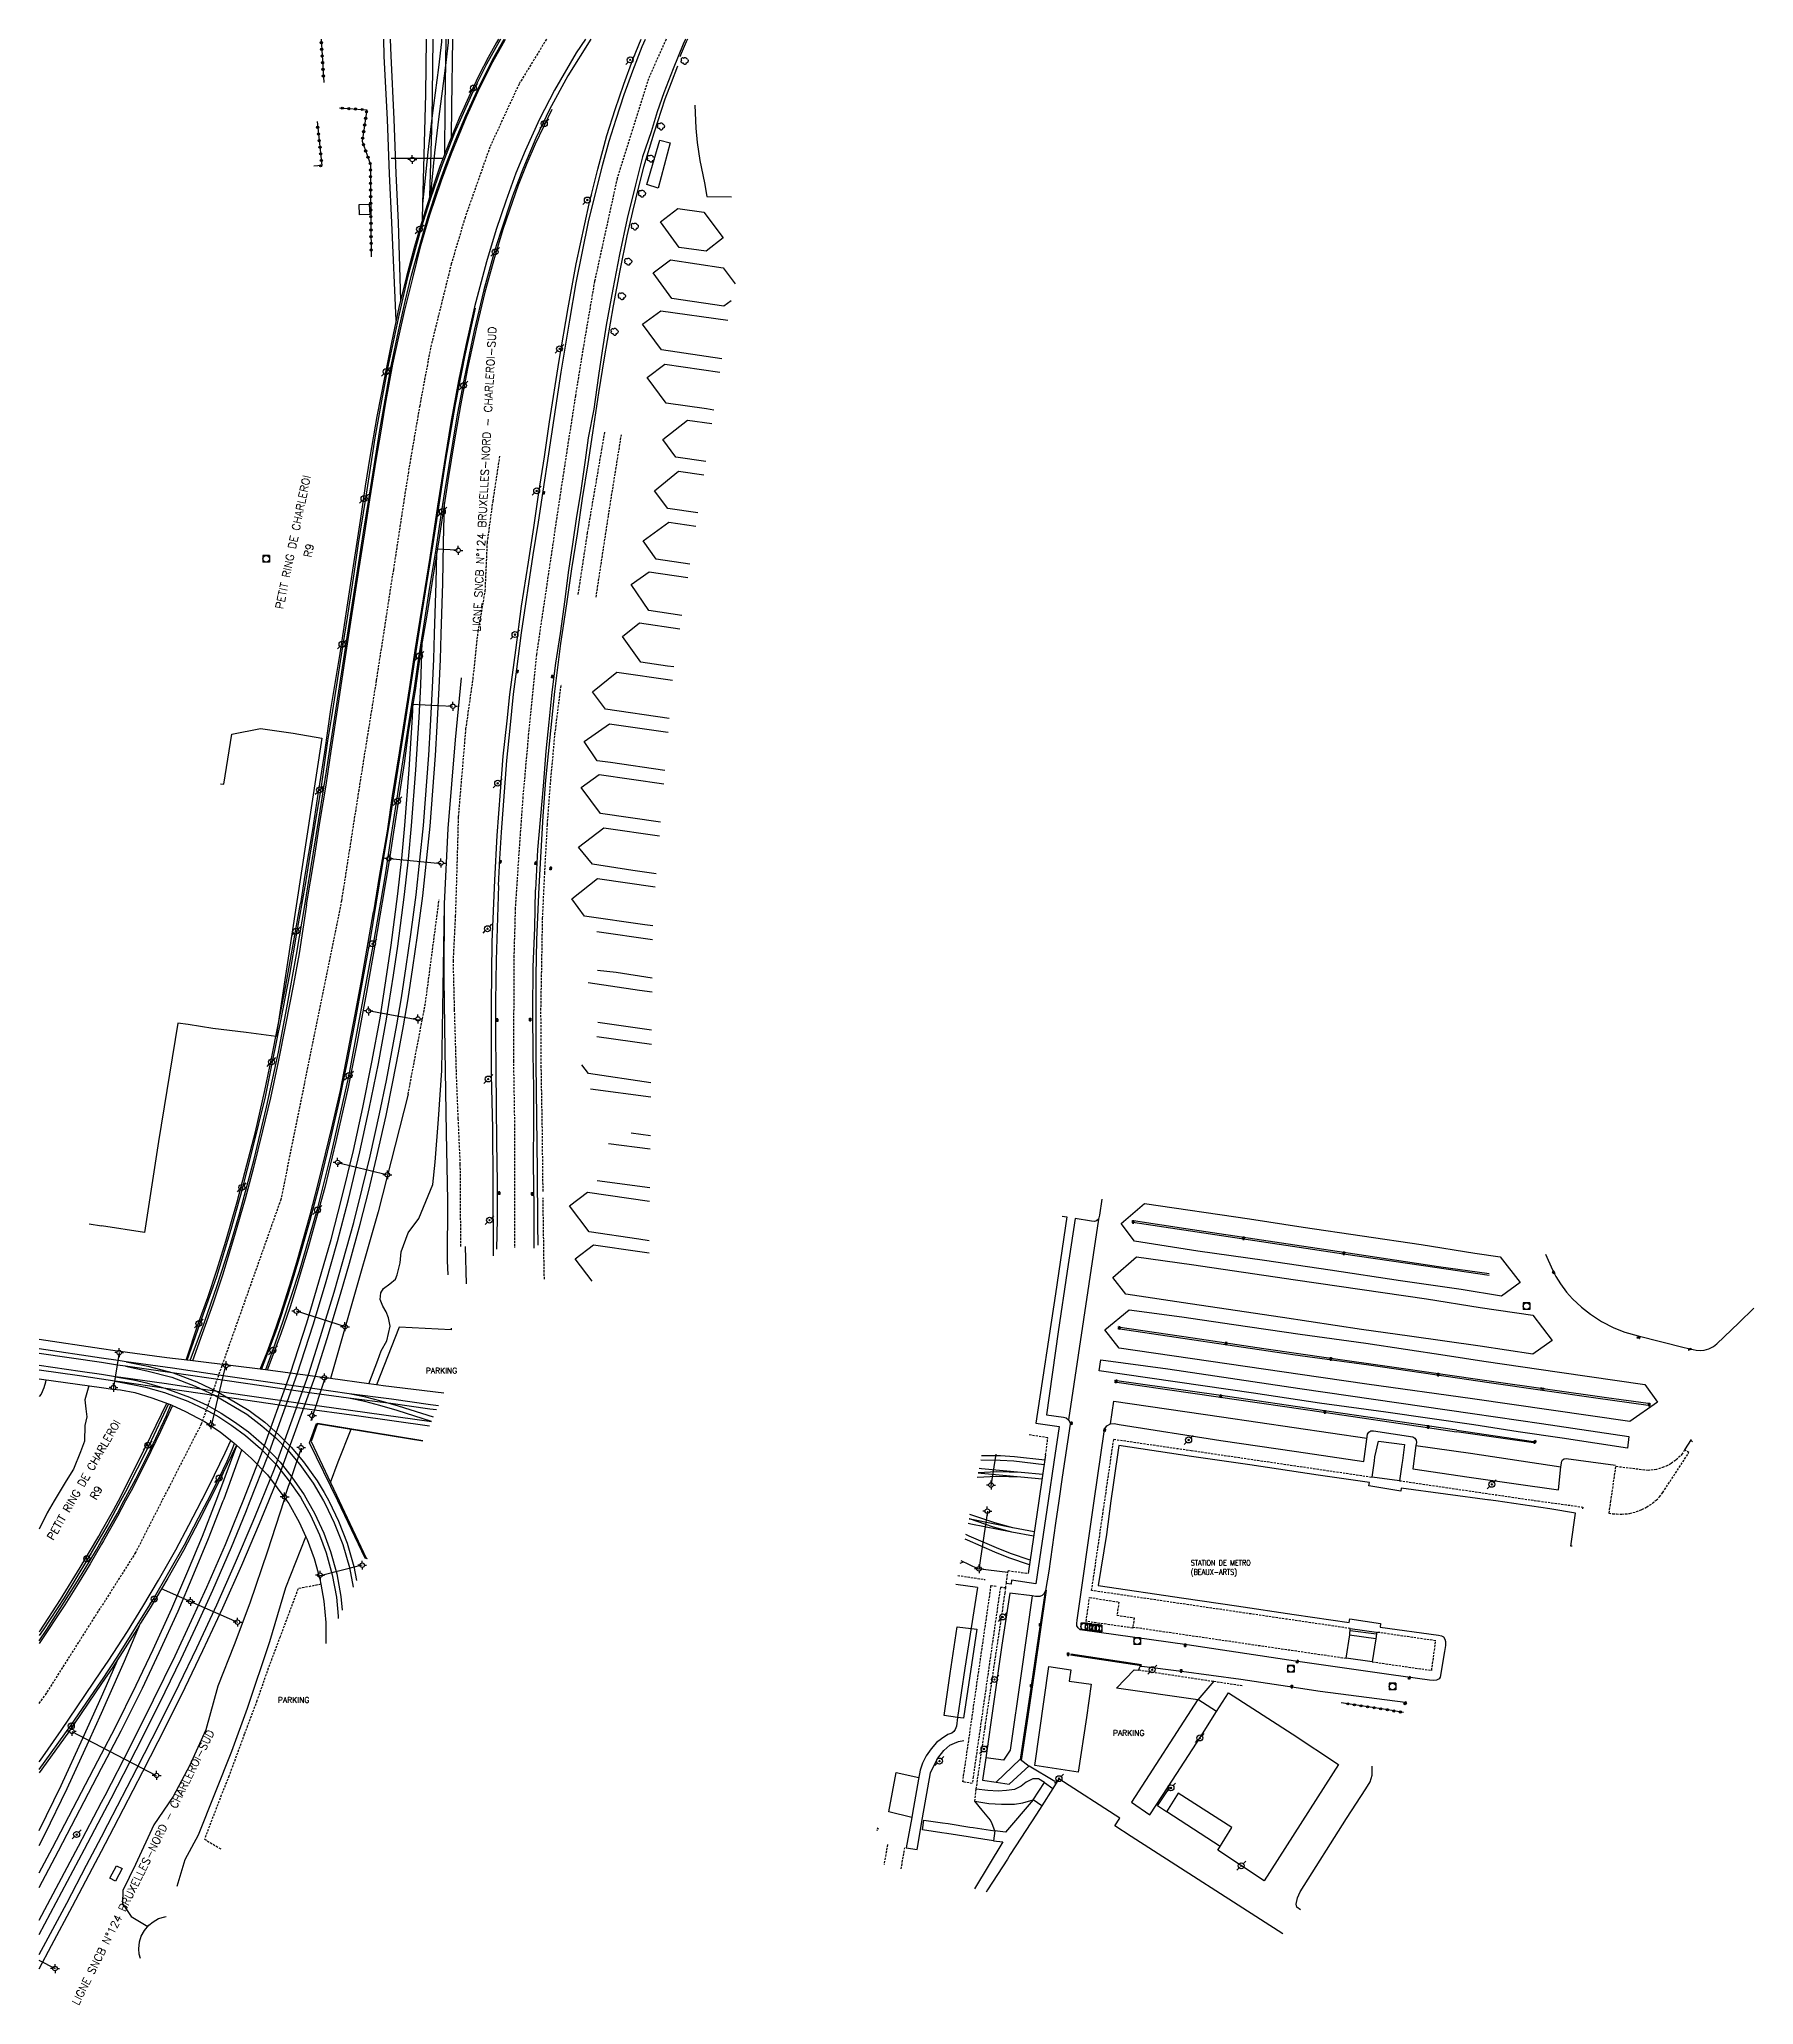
# Model space of a CAD drawing. Header units: millimetres. Extents: x 155000 to 156001, y 122119 to 123000.
# Drawn here: x 155000 to 155385.8, y 122557.6 to 123000 of the extents above; entities that cross this region are included whole.
import ezdxf
from ezdxf.enums import TextEntityAlignment as Align

# ---------------------------------------------------------------- set-up
doc = ezdxf.new("R2010")
doc.units = ezdxf.units.MM
doc.linetypes.add('DASHED', pattern=[0.75, 0.5, -0.25])
doc.layers.get('0').update_dxf_attribs({"linetype": 'CONTINUOUS'})
for name, color, linetype in [('W0001', 6, 'DASHED'), ('W0004', 5, 'CONTINUOUS'), ('W0006', 2, 'CONTINUOUS'), ('W0008', 7, 'CONTINUOUS'), ('W0010', 4, 'CONTINUOUS'), ('W0014', 7, 'CONTINUOUS'), ('W0017', 7, 'CONTINUOUS'), ('W0070', 7, 'DASHED'), ('W0101', 7, 'CONTINUOUS'), ('W0104', 1, 'CONTINUOUS'), ('W0105', 7, 'CONTINUOUS'), ('W0112', 1, 'DASHED'), ('W0120', 7, 'CONTINUOUS'), ('W0211', 2, 'CONTINUOUS'), ('W0214', 2, 'CONTINUOUS'), ('W0300', 7, 'CONTINUOUS'), ('W0323', 7, 'CONTINUOUS'), ('W0333', 7, 'CONTINUOUS'), ('W0401', 7, 'CONTINUOUS'), ('W0420', 7, 'CONTINUOUS'), ('W0439', 7, 'CONTINUOUS'), ('W0473', 7, 'CONTINUOUS'), ('W0610', 7, 'CONTINUOUS'), ('W0611', 7, 'CONTINUOUS'), ('W0700', 7, 'CONTINUOUS'), ('W0701', 7, 'CONTINUOUS'), ('W0984', 7, 'CONTINUOUS'), ('W0989', 7, 'CONTINUOUS'), ('W0990', 7, 'CONTINUOUS')]:
    doc.layers.add(name, color=color, linetype=linetype)
doc.styles.get("Standard").update_dxf_attribs({"font": 'romans.shx', "width": 0.85})

msp = doc.modelspace()

# ---------------------------------------------------------------- texts
at = {"layer": 'W0984'}
for p in [(155090.51, 122700.33), (155057.23, 122626.21), (155245.15, 122618.77)]:
    msp.add_text('PARKING', height=1.25, dxfattribs=at).set_placement(p, align=Align.MIDDLE_CENTER)
at = {"layer": 'W0984', "insert": (155259.12, 122657.7), "char_height": 1.25, "attachment_point": 1}
msp.add_mtext('STATION DE METRO\\P(BEAUX-ARTS)', dxfattribs=at)
at = {"layer": 'W0989'}
for s, rotation, p in [('LIGNE SNCB N°124 BRUXELLES-NORD - CHARLEROI-SUD', 87.024, (155100.17, 122900.99)), ('PETIT RING DE CHARLEROI', 78.2755, (155057.1, 122886.83)), ('PETIT RING DE CHARLEROI', 60.2271, (155010, 122675.73)), ('LIGNE SNCB N°124 BRUXELLES-NORD - CHARLEROI-SUD', 63.56, (155023.35, 122588.52))]:
    msp.add_text(s, height=1.75, rotation=rotation, dxfattribs=at).set_placement(p, align=Align.MIDDLE_CENTER)
at = {"layer": 'W0990'}
for rotation, p in [(78.2089, (155060.64, 122884.95)), (60.1605, (155012.79, 122672.85))]:
    msp.add_text('R9', height=1.75, rotation=rotation, dxfattribs=at).set_placement(p, align=Align.MIDDLE_CENTER)

# ---------------------------------------------------------------- blocks, each defined once
blk = doc.blocks.new('T473')
for p, q in [((-0.166667, 0.166667), (0.166667, -0.166667)), ((-0.166667, -0.166667), (0.166667, 0.166667)), ((0.500001, 0.500001), (1.000002, 1.000002)), ((-1.000002, -1.000002), (-0.500001, -0.500001))]:
    blk.add_line(p, q)
blk.add_ellipse((0, 0), major_axis=(0.471405, 0.471405), ratio=1, start_param=5.4977871438, end_param=11.780972451)
blk = doc.blocks.new('T610')
for p, q in [((-0.500001, 0), (-1.000002, 0)), ((0, 0.500001), (0, 1.000002)), ((0.500001, 0), (1.000002, 0)), ((0, -0.500001), (0, -1.000002))]:
    blk.add_line(p, q)
blk.add_ellipse((0, 0), major_axis=(-0.353554, 0.353554), ratio=1, start_param=3.926990817, end_param=10.2101761242)
blk = doc.blocks.new('T401')
for p, q in [((-0.3, 0.3), (0, 0.3)), ((-0.3, -0.25), (-0.3, 0.3)), ((-0.3, 0.15), (0, 0.15)), ((-0.3, 0), (0, 0)), ((0, 0.3), (0, -0.25)), ((-0.3, -0.15), (0, -0.15)), ((-0.3, -0.25), (-0.3, -0.3)), ((-0.3, -0.3), (0, -0.3)), ((0, -0.3), (0, -0.25))]:
    blk.add_line(p, q)
blk = doc.blocks.new('T420')
for p, q in [((0.75, 0.75), (-0.75, 0.75)), ((-0.75, 0.75), (-0.75, -0.75)), ((0.75, 0.75), (0.75, -0.75)), ((0.75, -0.75), (-0.75, -0.75))]:
    blk.add_line(p, q)
blk.add_ellipse((0, 0), major_axis=(-0.53, 0.53), ratio=1, start_param=3.926991, end_param=10.210176)
blk = doc.blocks.new('T300')
for p, q in [((-0.8, 0.51), (-0.86, 0.34)), ((-0.86, 0.34), (-0.86, 0.17)), ((-0.86, 0.17), (-0.74, 0.06)), ((-0.69, 0.63), (-0.8, 0.51)), ((-0.8, -0.06), (-0.74, 0.06)), ((-0.74, 0.06), (-0.69, 0.11)), ((-0.57, 0.69), (-0.69, 0.63)), ((-0.46, 0.69), (-0.57, 0.69)), ((-0.29, 0.63), (-0.46, 0.69)), ((-0.29, 0.63), (-0.17, 0.74)), ((-0.23, 0.57), (-0.29, 0.63)), ((-0.17, 0.74), (-0.06, 0.8)), ((-0.06, 0.8), (0.06, 0.8)), ((0.06, 0.8), (0.23, 0.74)), ((0.23, 0.74), (0.34, 0.63)), ((0.34, 0.63), (0.4, 0.51)), ((0.46, 0.46), (0.34, 0.46)), ((0.4, 0.51), (0.4, 0.46)), ((0.57, 0.4), (0.46, 0.46)), ((0.57, 0.4), (0.69, 0.29)), ((0.69, 0.29), (0.74, 0.17)), ((0.74, 0.06), (0.69, -0.17)), ((0.74, 0.17), (0.74, 0.06)), ((-0.8, -0.17), (-0.8, -0.06)), ((-0.8, -0.23), (-0.8, -0.17)), ((-0.74, -0.34), (-0.8, -0.23)), ((-0.69, -0.4), (-0.74, -0.34)), ((-0.51, -0.46), (-0.69, -0.4)), ((-0.4, -0.46), (-0.51, -0.46)), ((-0.4, -0.46), (-0.34, -0.46)), ((-0.34, -0.46), (-0.34, -0.4)), ((-0.34, -0.51), (-0.34, -0.46)), ((-0.29, -0.63), (-0.34, -0.51)), ((-0.17, -0.74), (-0.29, -0.63)), ((-0.06, -0.8), (-0.17, -0.74)), ((0.06, -0.8), (-0.06, -0.8)), ((0.17, -0.74), (0.06, -0.8)), ((0.23, -0.69), (0.17, -0.74)), ((0.29, -0.46), (0.23, -0.46)), ((0.29, -0.63), (0.23, -0.69)), ((0.46, -0.4), (0.29, -0.46)), ((0.34, -0.51), (0.29, -0.63)), ((0.34, -0.51), (0.34, -0.46)), ((0.57, -0.34), (0.46, -0.4)), ((0.63, -0.29), (0.57, -0.34)), ((0.69, -0.17), (0.63, -0.29))]:
    blk.add_line(p, q)
blk = doc.blocks.new('t323o')
at = {"color": 0, "linetype": 'Continuous'}
for radius in [0.25, 0.15]:
    blk.add_circle((0, 0), radius, dxfattribs=at)

# ---------------------------------------------------------------- linework, layer by layer
at = {"layer": 'W0001'}
for points in [[(155114.11, 123000), (155107.96, 122989.93), (155101.39, 122975.73), (155095.82, 122959.91), (155092.71, 122949.46), (155088.03, 122930.49), (155085.6, 122917.52), (155083.05, 122902.64), (155079.67, 122880.65), (155075.82, 122855.65), (155071.89, 122831.05), (155067.99, 122806.09), (155054.35, 122738.85), (155036.43, 122688.29), (155027.59, 122671)], [(155141.03, 123000), (155137.1, 122991.14), (155130.04, 122968.71), (155124.95, 122945.53), (155122.52, 122931.34), (155120.65, 122919.82), (155117.44, 122899.09), (155111.87, 122861.54), (155110.16, 122844.53), (155108.81, 122829.44), (155107.9, 122816.68), (155107.1, 122804.4), (155106.8, 122793.68), (155106.7, 122770.15), (155106.93, 122755.79), (155106.97, 122727.94), (155106.97, 122727.94)], [(155027.59, 122671), (155021.64, 122659.36), (155014, 122647.28)], [(155000, 122625.43), (155001.39, 122627.35), (155014, 122647.28)]]:
    msp.add_lwpolyline(points, dxfattribs=at)
at = {"layer": 'W0004'}
for points in [[(155326.25, 122721.72), (155311.5, 122723.92), (155293.53, 122726.55), (155246.1, 122733.69)], [(155246.21, 122734.13), (155258.03, 122732.31), (155293.59, 122726.96), (155314.89, 122723.8), (155326.29, 122722.23)], [(155326.31, 122697.57), (155314.02, 122699.36), (155299.17, 122701.57), (155282.12, 122703.91), (155242.68, 122709.71)], [(155242.74, 122710.16), (155259.57, 122707.68), (155275.6, 122705.34), (155290.61, 122703.15), (155303.87, 122701.26), (155315.32, 122699.59), (155326.3, 122698.06)], [(155241.93, 122697.78), (155265.32, 122694.45), (155289.06, 122690.97), (155312.4, 122687.54), (155318.95, 122686.57)], [(155319.01, 122686.92), (155289.71, 122691.18), (155265.34, 122694.77), (155241.95, 122698.09)], [(155326.3, 122698.06), (155352.7, 122694.29), (155362.07, 122692.97)], [(155362.09, 122692.48), (155350.26, 122694.16), (155326.31, 122697.57)], [(155336.28, 122684.11), (155318.95, 122686.57)], [(155319.01, 122686.92), (155336.27, 122684.4)], [(155226.27, 122650.2), (155224.83, 122640.67), (155223.23, 122629.41), (155220.75, 122612.81)], [(155221.03, 122612.6), (155222.52, 122622.49), (155224.01, 122632.71), (155226.66, 122650.91)], [(155248.03, 122633.85), (155244.52, 122634.41), (155232.05, 122636.28)], [(155232.1, 122636.6), (155248.06, 122634.15)], [(155188.69, 122596.79), (155188.47, 122596.92)], [(155188.55, 122597.38), (155188.85, 122597.19)]]:
    msp.add_lwpolyline(points, dxfattribs=at)
at = {"layer": 'W0006'}
for points in [[(155147.49, 122985.17), (155147.72, 122979.98), (155148.05, 122976.8), (155148.67, 122972.73), (155149.68, 122967.72), (155150.24, 122964.61), (155155.76, 122964.52)], [(155155.73, 122941.14), (155154.06, 122939.93), (155142.33, 122941.64), (155138.11, 122947.44), (155142.04, 122950.38), (155153.87, 122948.53), (155156.56, 122944.93)], [(155153.59, 122928.04), (155140.02, 122930.07), (155135.74, 122935.87), (155139.87, 122938.91), (155154.95, 122936.78)], [(155151.8, 122916.54), (155150.13, 122916.79), (155141.05, 122918.13), (155136.82, 122923.91), (155140.73, 122926.9), (155153.13, 122925.07)], [(155150, 122904.96), (155143.21, 122905.93), (155140.34, 122909.94), (155145.85, 122914.29), (155151.32, 122913.49)], [(155148.2, 122893.41), (155141.43, 122894.39), (155138.41, 122898.4), (155143.88, 122902.79), (155149.53, 122901.96)], [(155146.4, 122881.84), (155138.85, 122882.96), (155135.92, 122887.11), (155141.69, 122891.28), (155147.73, 122890.4)], [(155144.6, 122870.32), (155137.17, 122871.42), (155133.18, 122877.29), (155137.26, 122880.12), (155145.93, 122878.82)], [(155142.8, 122858.72), (155141.37, 122858.93), (155135.38, 122859.82), (155131.22, 122865.6), (155135.08, 122868.64), (155144.14, 122867.31)], [(155141.76, 122847.1), (155127.45, 122849.22), (155124.48, 122853.14), (155130, 122857.53), (155142.48, 122855.72)], [(155140.78, 122835.43), (155128.57, 122837.21), (155125.57, 122837.6), (155122.64, 122841.95), (155128.32, 122845.93), (155140.92, 122844.12), (155141.5, 122844.03)], [(155139.81, 122823.79), (155126.29, 122825.76), (155121.95, 122831.59), (155126, 122834.5), (155140.53, 122832.4)], [(155138.84, 122812.13), (155133.55, 122812.9), (155124.48, 122814.3), (155121.33, 122818.17), (155127.07, 122822.53), (155139.56, 122820.72)], [(155138.04, 122800.42), (155136.26, 122800.67), (155122.7, 122802.65), (155119.86, 122806.55), (155125.59, 122811.1)], [(155125.59, 122811.1), (155138.59, 122809.21)], [(155125.46, 122799.17), (155138.01, 122797.38)], [(155137.91, 122788.7), (155129.78, 122789.95), (155125.63, 122790.43)], [(155123.53, 122787.7), (155135.1, 122785.96), (155137.88, 122785.57)], [(155137.78, 122776.94), (155125.71, 122778.66)], [(155125.49, 122775.56), (155137.74, 122773.81)], [(155137.65, 122765.14), (155123.56, 122767.22), (155122.07, 122769.18)], [(155124.02, 122763.79), (155137.61, 122761.95)], [(155128.1, 122751.48), (155137.48, 122750.22)], [(155137.51, 122753.19), (155133.2, 122753.8)], [(155137.38, 122741.48), (155125.57, 122743.07)], [(155119.3, 122737.42), (155123.35, 122740.49), (155132.7, 122739.16), (155137.34, 122738.51)], [(155137.24, 122729.57), (155134.95, 122729.9), (155123.73, 122731.56), (155119.3, 122737.42)], [(155320.01, 122718.58), (155306.35, 122720.55), (155290.48, 122722.93), (155275.71, 122725.13), (155260.72, 122727.25), (155246.46, 122729.46), (155243.45, 122733.48), (155248.68, 122737.95), (155272.35, 122734.47), (155284.4, 122732.64), (155311, 122728.71), (155323.03, 122726.8)], [(155238.35, 122734.46), (155231.6, 122689.28)], [(155120.57, 122725.46), (155124.69, 122728.61), (155135.13, 122727.17), (155137.21, 122726.88)], [(155124.41, 122720.48), (155120.57, 122725.46)], [(155324.27, 122705.84), (155308.36, 122708.09), (155297.55, 122709.58), (155279.74, 122712.27), (155258.96, 122715.34), (155244.49, 122717.57), (155241.57, 122721.32), (155246.9, 122725.97), (155259.3, 122724.19), (155282.68, 122720.76), (155312.19, 122716.49), (155324.24, 122714.57)], [(155323.03, 122726.8), (155328.77, 122725.98), (155333.22, 122720.17), (155329.07, 122717.12), (155320.01, 122718.58)], [(155322.53, 122693.97), (155298.74, 122697.32), (155283.75, 122699.44), (155243.03, 122705.38), (155239.82, 122709.51), (155245.28, 122714.03), (155257.1, 122712.41), (155268.83, 122710.72), (155283.76, 122708.54), (155298.49, 122706.48), (155316.36, 122703.78), (155325.04, 122702.47)], [(155324.24, 122714.57), (155336.13, 122712.78), (155340.46, 122707.13), (155336.12, 122704.02), (155324.27, 122705.84)], [(155322.8, 122688.1), (155303, 122691.01), (155288.07, 122693.04), (155273.27, 122695.23), (155238.53, 122700.26), (155238.91, 122702.79), (155253.95, 122700.74), (155283.64, 122696.3), (155322.53, 122690.69)], [(155325.04, 122702.47), (155342.1, 122699.99), (155361.28, 122697.21), (155364.14, 122693.26), (155357.9, 122688.91), (155322.53, 122693.97)], [(155241.04, 122688.34), (155241.79, 122693.42), (155266.02, 122689.93), (155298.77, 122685.16)], [(155322.53, 122690.69), (155338.08, 122688.43), (155357.73, 122685.47), (155357.42, 122682.9), (155342.71, 122685.1), (155332.79, 122686.54), (155322.8, 122688.1)], [(155326.39, 122671.2), (155306.45, 122673.87), (155306.37, 122673.2), (155299.19, 122674.37), (155299.31, 122675.16), (155287.77, 122676.79), (155272.38, 122679.11), (155259.26, 122680.98), (155242.91, 122683.48), (155241.74, 122675.17), (155241.17, 122671)], [(155309.8, 122683.51), (155322.09, 122681.77)], [(155322.09, 122681.77), (155342.44, 122678.66)], [(155241.17, 122671), (155240.15, 122663.48), (155238.32, 122651.96), (155257.58, 122649.11), (155269.43, 122647.37), (155282.42, 122645.47), (155294.75, 122643.66), (155294.91, 122644.47), (155301.85, 122643.44), (155301.73, 122642.62), (155314.84, 122640.79), (155315.57, 122640.61), (155315.97, 122640.38), (155316.3, 122639.9), (155316.47, 122639.36)], [(155327.76, 122671), (155326.08, 122671.25)], [(155344.69, 122660.84), (155345.73, 122668.25), (155339.9, 122669.21), (155327.76, 122671)], [(155223.41, 122649.62), (155220.97, 122632.17), (155218.47, 122614.93), (155217, 122612.64), (155212.98, 122613.16)], [(155264.32, 122630.41), (155260.68, 122626.26), (155242.4, 122628.85), (155246.36, 122632.99), (155247.35, 122632.92)], [(155264.9, 122623.57), (155260.69, 122626.27), (155245.76, 122603.21), (155249.9, 122600.35), (155254.06, 122606.63)], [(155196.35, 122599.78), (155191.21, 122601.02), (155192.81, 122609.9), (155197.89, 122608.72)], [(155215.35, 122607.68), (155220.71, 122612.85), (155222.74, 122611.31)], [(155253.74, 122601.12), (155265.77, 122593.32)]]:
    msp.add_lwpolyline(points, dxfattribs=at)
for points in [[(155139.62, 122977.33), (155141.97, 122976.66), (155139.25, 122966.48), (155136.73, 122967.29)], [(155153.9, 122955.28), (155150.1, 122952.28), (155144, 122953.14), (155139.79, 122958.91), (155143.71, 122961.92), (155149.57, 122961.09)], [(155206.66, 122622.26), (155203.62, 122622.71), (155204.95, 122632.12), (155206.54, 122642.65), (155210.97, 122642.14), (155207.96, 122622.09)], [(155224.03, 122611.47), (155227.22, 122633.73), (155232.11, 122632.96), (155231.79, 122630.45), (155236.72, 122629.78), (155235.64, 122622.25), (155233.8, 122609.95)]]:
    msp.add_lwpolyline(points, close=True, dxfattribs=at)
at = {"layer": 'W0008'}
for points in [[(155060.15, 122805.16), (155061.95, 122815.86), (155063.24, 122824.16), (155064.52, 122832.12), (155065.69, 122839.78), (155067.41, 122851.01), (155068.72, 122859.99), (155070.1, 122868.82), (155071.91, 122880.4), (155073.24, 122888.88), (155074.41, 122896.36), (155075.88, 122905.75), (155076.86, 122911.34), (155077.9, 122917.85), (155079.59, 122926.88), (155080.88, 122933.04), (155082.17, 122938.73), (155084.02, 122946.25), (155085.85, 122953.62), (155087.91, 122960.51), (155090.48, 122968.23), (155092.73, 122974.26), (155096.21, 122982.71), (155099.14, 122989.13), (155102.09, 122994.93), (155104.74, 122999.73), (155104.91, 123000)], [(155122.92, 123000), (155120.81, 122996.97), (155115.92, 122988.55), (155112.56, 122981.99), (155109.33, 122974.91), (155107.27, 122969.84), (155104.96, 122963.59), (155102.81, 122957.18), (155100.62, 122949.94), (155097.94, 122939.78), (155096.01, 122931.11), (155094.33, 122923.1), (155092.62, 122913.74), (155091.33, 122905.84), (155089.59, 122894.93), (155087.86, 122883.33), (155084.51, 122862.39), (155083.41, 122854.74), (155080.98, 122839.38), (155079.42, 122829.71), (155078.26, 122821.79), (155076.49, 122811.53), (155075.23, 122803.63)], [(155103.36, 122809.56), (155103.62, 122815.55), (155103.98, 122821.57), (155105.21, 122837.63), (155105.95, 122844.94), (155106.74, 122852.62), (155107.46, 122858.23), (155108.53, 122866.37), (155111.15, 122883.99), (155112.31, 122891.3), (155113.39, 122898.32), (155114.65, 122906.66), (155117.47, 122925.06), (155119.37, 122936.78), (155120.8, 122945.19), (155123.61, 122958.92), (155126.73, 122971.61), (155128.27, 122977.04), (155129.85, 122982.02), (155131.59, 122987.6), (155133.58, 122992.94), (155135.7, 122998.39), (155136.4, 123000)], [(155145.43, 123000), (155144.91, 122998.88), (155142.67, 122993.33), (155140.55, 122987.93), (155139.07, 122983.68), (155137.67, 122979.19), (155135.76, 122973.55), (155134.13, 122967.22), (155132.28, 122959.65), (155130.59, 122951.55), (155129.08, 122943.74), (155127.58, 122935.66), (155126.65, 122929.89), (155125.82, 122924.29), (155124.77, 122916.78), (155123.55, 122910.28), (155122.85, 122905.27), (155121.77, 122897.93), (155120.91, 122892.56), (155120, 122886.37), (155118.98, 122879.98), (155118.28, 122873.89), (155117.19, 122866.25), (155116.15, 122859.54), (155115.3, 122853.01), (155114.64, 122846.26), (155114, 122839.74), (155113.37, 122831.91), (155112.14, 122817.53), (155111.65, 122808.53)], [(155103.36, 122809.56), (155102.79, 122792.74), (155102.64, 122783.42), (155102.65, 122775.98), (155102.74, 122768.21), (155102.84, 122759.84), (155102.91, 122751.77), (155103.05, 122742.67), (155103.04, 122734.43), (155102.92, 122727.69)], [(155111.33, 122727.87), (155111.33, 122727.87), (155111.33, 122727.87), (155111.33, 122737.16), (155111.19, 122746.85), (155111.27, 122756.77), (155111.27, 122764.01), (155111.14, 122771.52), (155111.04, 122781.01), (155111.14, 122791.22), (155111.5, 122799.97), (155111.65, 122808.53)], [(155060.15, 122805.16), (155058.44, 122794.23), (155057.17, 122787.32), (155055.43, 122778.16), (155053.72, 122769.81), (155052, 122761.73), (155050.26, 122754.29), (155048.16, 122745.79), (155046.32, 122739.02), (155043.95, 122730.73), (155041.23, 122721.83), (155039.03, 122715.26), (155036.65, 122708.63), (155034.48, 122702.54)], [(155049.73, 122700.63), (155051.25, 122704.5), (155052.78, 122708.65), (155054.36, 122713.18), (155056.77, 122720.8), (155058.1, 122725.25), (155059.46, 122730.1), (155060.92, 122735.4), (155062.78, 122742.36), (155064.44, 122749.1), (155065.81, 122754.96), (155067.77, 122763.37), (155071.11, 122780.49), (155072.61, 122788.51), (155075.23, 122803.63)], [(155030, 122692.46), (155027.3, 122686.6), (155024.02, 122679.93), (155020.65, 122673.26), (155019.43, 122671)], [(155036.51, 122671), (155036.71, 122671.38), (155039.46, 122676.89), (155041.84, 122681.83), (155043.08, 122684.62)], [(155019.43, 122671), (155017.6, 122667.6), (155014.41, 122661.99), (155014, 122661.28)], [(155014, 122632.72), (155015.48, 122634.91), (155019.81, 122641.62), (155023.27, 122647.27), (155026.82, 122653.15), (155030.69, 122660.03), (155033.66, 122665.56), (155036.51, 122671)], [(155014, 122661.28), (155011.44, 122656.85), (155008.77, 122652.39), (155005.75, 122647.65), (155000, 122638.89)], [(155000, 122612.31), (155000.24, 122612.65), (155004.91, 122619.29), (155014, 122632.72)]]:
    msp.add_lwpolyline(points, dxfattribs=at)
at = {"layer": 'W0010'}
for points in [[(155103.75, 123000), (155100.61, 122994.4), (155097.93, 122989), (155093.46, 122978.96), (155090.4, 122971.14), (155087.96, 122963.91), (155085.89, 122957.35), (155082.89, 122946.42), (155080.97, 122938.22), (155078.52, 122926.64), (155077.02, 122918.59), (155075.52, 122910.31), (155073.37, 122896.66), (155071.73, 122886.54), (155070.76, 122879.72), (155069.26, 122869.89), (155068.33, 122863.78), (155065.72, 122847.53), (155064.86, 122842.07), (155063.32, 122831.26), (155062.13, 122824.23), (155060.86, 122816.36), (155059.78, 122809.23)], [(155060.42, 122809.2), (155062.3, 122820.71), (155064.61, 122835.26), (155069.15, 122864.42), (155071.66, 122880.83), (155073, 122889.5), (155074.05, 122895.97), (155076.62, 122912.05), (155078.02, 122920.11), (155079.25, 122926.81), (155080.82, 122934.27), (155082.35, 122940.96), (155083.78, 122946.89), (155085.54, 122953.36), (155087.5, 122960.17), (155089.55, 122966.37), (155091.49, 122971.75), (155093.56, 122977.12), (155096, 122982.85), (155099.04, 122989.53), (155101.99, 122995.4), (155104.59, 123000)], [(155124.09, 123000), (155118.96, 122991.76), (155114.84, 122984.23), (155111.76, 122977.76), (155108.78, 122970.79), (155106.49, 122964.71), (155103.79, 122956.53), (155102.46, 122952.29), (155100.01, 122943.58), (155097.85, 122934.42), (155095.6, 122923.63), (155094.04, 122915.49), (155091.18, 122898.14), (155090.53, 122893.84), (155089.29, 122885.76), (155089.21, 122885.24), (155087.84, 122876.67), (155086.33, 122866.92), (155085.43, 122861.32), (155084.37, 122853.97), (155083.78, 122850.26), (155080.39, 122828.72), (155079.05, 122820.02), (155077.81, 122811.96), (155076.75, 122805.75)], [(155102.5, 122810.71), (155103.04, 122820.76), (155103.8, 122830.68), (155104.36, 122838.62), (155105.27, 122846.59), (155105.87, 122852.55), (155107.2, 122862.49), (155108.53, 122872.39), (155110.06, 122882.29), (155111.26, 122890.14), (155112.4, 122898.01), (155113.7, 122906.05), (155114.78, 122913.9), (155116.96, 122927.71), (155118.99, 122939.56), (155120.81, 122949.45), (155123.73, 122963), (155125.68, 122970.77), (155127.74, 122978.38), (155129.58, 122984.18), (155131.52, 122989.9), (155133.59, 122995.47), (155135.43, 123000)], [(155145.86, 123000), (155145.59, 122999.41), (155144.47, 122996.79), (155144.15, 122996.06)], [(155143.63, 122993.95), (155142.16, 122990.18), (155140.79, 122986.51), (155138.29, 122978.89), (155136, 122971.19), (155134.84, 122966.79), (155133.5, 122961.25), (155132.24, 122955.77), (155130.62, 122947.95), (155129.12, 122940.04), (155127.1, 122928.27), (155125.85, 122920.41), (155124.49, 122911.43), (155123.47, 122904.45), (155122.18, 122896.61), (155121.05, 122888.67), (155119.75, 122880.8), (155118.62, 122872.91), (155117.3, 122863.99), (155115.93, 122853.18), (155115.1, 122845.11), (155113.92, 122833.23), (155113.33, 122825.12), (155112.41, 122809.24)], [(155050, 122700.6), (155053.42, 122709.68), (155056.03, 122717.39), (155058.55, 122725.79), (155060.96, 122734.17), (155063.21, 122742.71), (155065.42, 122751.99), (155067.47, 122760.73), (155069.35, 122769.9), (155070.99, 122778.38), (155072.86, 122788.59), (155074.45, 122797.11), (155077.27, 122814.48), (155078.92, 122824.38), (155082.52, 122847.42), (155084.51, 122860.23), (155086.19, 122871.01), (155087.94, 122882.19), (155089.44, 122891.71), (155091.51, 122905.26), (155093.69, 122917.82), (155095.85, 122928.89), (155098.18, 122939.48)], [(155091.19, 122805.37), (155091.99, 122822.37), (155093.64, 122842.31), (155095.01, 122856.29)], [(155033.29, 122702.68), (155036.12, 122710.8), (155039.96, 122721.53), (155043.17, 122732.2), (155045.73, 122741.27), (155047.98, 122750.11), (155050.88, 122761.98), (155052.41, 122769.43), (155054.46, 122779.43), (155056.41, 122789.52), (155057.94, 122798.83), (155059.8, 122809.32)], [(155033.97, 122702.6), (155037.14, 122711.27), (155040.04, 122719.47), (155042.89, 122728.3), (155045.07, 122735.64), (155048.36, 122747.93), (155051.12, 122759.64), (155053.84, 122772.05), (155055.72, 122782), (155057.9, 122793.99), (155059.84, 122805.46), (155060.42, 122809.2)], [(155102.23, 122726.19), (155102.1, 122742.83), (155102.03, 122754.84), (155101.75, 122766.9), (155101.74, 122782.82), (155101.93, 122796.83), (155102.5, 122810.71)], [(155112.41, 122809.24), (155111.88, 122797.27), (155111.76, 122789.29), (155111.73, 122781.34), (155111.71, 122769.28), (155111.86, 122757.36), (155112.07, 122745.26), (155112.12, 122733.32), (155112.17, 122728.54)], [(155076.75, 122805.75), (155075.04, 122795.97), (155069.59, 122766.57), (155065.63, 122748.99), (155062.44, 122736.34), (155058.46, 122722.64), (155054.83, 122711.45), (155052.57, 122704.99), (155050.87, 122700.48)], [(155092.03, 122721.9), (155091.89, 122725.01), (155091.91, 122738.64), (155091.67, 122753.89), (155091.33, 122772.54), (155091.08, 122788.54), (155091.19, 122805.37)], [(155029.05, 122692.85), (155024.63, 122683.4), (155019.43, 122673.08), (155018.3, 122671)], [(155019.03, 122671), (155021.7, 122675.98), (155025.03, 122682.54), (155028.64, 122690.22), (155029.61, 122692.64)], [(155067.15, 122671), (155060.83, 122684.08), (155062.41, 122688.42), (155086.34, 122684.55)], [(155371.91, 122684.34), (155372.03, 122684.53)], [(155037.82, 122671), (155040.49, 122676.2), (155042.3, 122679.97), (155043.43, 122682.57), (155043.95, 122683.91)], [(155014, 122630.48), (155014.05, 122630.56), (155017.67, 122636.09), (155025.64, 122648.85), (155032.65, 122661.13), (155035.84, 122667.16), (155037.82, 122671)], [(155018.3, 122671), (155015.43, 122665.72), (155014, 122663.26)], [(155014, 122662.03), (155017.49, 122668.13), (155019.03, 122671)], [(155073.74, 122658), (155073.36, 122658.12), (155067.15, 122671)], [(155014, 122663.26), (155010.85, 122657.87), (155005.57, 122649.16), (155000.83, 122641.97), (155000, 122640.74)], [(155000, 122639.53), (155001.69, 122642.04), (155008.62, 122652.93), (155012.86, 122660.03), (155014, 122662.03)], [(155000, 122610.56), (155007.08, 122620.42), (155014, 122630.48)]]:
    msp.add_lwpolyline(points, dxfattribs=at)
at = {"layer": 'W0014'}
for points in [[(155230.2, 122735.09), (155231.21, 122734.95), (155228.65, 122717.58), (155224.29, 122688.5), (155229.53, 122687.75), (155228.28, 122679.76), (155227, 122671)], [(155096.11, 122719.86), (155095.94, 122728.24)], [(155321.74, 122676.38), (155341.86, 122673.49), (155342.44, 122678.66), (155342.6, 122679.97), (155342.8, 122680.28), (155343.19, 122680.5), (155343.57, 122680.56), (155354.68, 122679.03)], [(155227, 122671), (155224.28, 122652.37), (155218.79, 122653.15), (155218.68, 122652.27), (155217.6, 122652.4)], [(155195.09, 122592.95), (155197.54, 122592.55), (155198.79, 122599.68), (155200.59, 122609.83), (155201.2, 122611.19), (155202.19, 122613.13), (155203.55, 122614.81), (155204.9, 122615.99), (155205.93, 122616.48)], [(155205.93, 122616.48), (155206.85, 122616.82), (155208.05, 122617.1)], [(155223.66, 122603.7), (155217.43, 122596.47), (155215.04, 122596.76)], [(155214.76, 122594.49), (155216.82, 122594.23), (155210.46, 122583.68)]]:
    msp.add_lwpolyline(points, dxfattribs=at)
at = {"layer": 'W0017'}
for points in [[(155239.1, 122738.95), (155238.61, 122735.32), (155238.35, 122734.46), (155237.92, 122734.04), (155237.48, 122733.92), (155236.75, 122733.98), (155233.13, 122734.55), (155231.3, 122722.7), (155229.29, 122709.07), (155226.64, 122690.4), (155230.51, 122689.86), (155231.1, 122689.68), (155231.6, 122689.28), (155231.91, 122688.76), (155232, 122688.29), (155230.19, 122676.33), (155229.4, 122671)], [(155338.97, 122726.55), (155340.53, 122723.01), (155341.3, 122721.52), (155342.32, 122719.87), (155343.71, 122718.01), (155345.02, 122716.51), (155347.06, 122714.61), (155349.1, 122713.01), (155351.55, 122711.39), (155354.3, 122709.98), (155356.82, 122708.99), (155359.78, 122708.13), (155370.17, 122705.56), (155372.89, 122704.94), (155373.79, 122704.87), (155374.65, 122704.91), (155375.71, 122705.24), (155376.76, 122705.73), (155377.54, 122706.35), (155382.47, 122711.06), (155385.8, 122714.37)], [(155237.37, 122671), (155239.6, 122686.57), (155239.77, 122687.21), (155240.27, 122687.94), (155241.04, 122688.34), (155241.86, 122688.4), (155242.98, 122688.18), (155265.86, 122684.57), (155282.93, 122682.13), (155298.09, 122679.84), (155298.89, 122686.04), (155299.18, 122686.46), (155299.63, 122686.75), (155300.23, 122686.79), (155309.13, 122685.46), (155309.54, 122685.15), (155309.83, 122684.7), (155309.89, 122684.19), (155309.8, 122683.51), (155309.1, 122678.22), (155321.74, 122676.38)], [(155371.74, 122684.84), (155370.25, 122682.51)], [(155229.4, 122671), (155228.67, 122666.02), (155227.17, 122655.21), (155226.46, 122650.81), (155226.17, 122650.18), (155225.67, 122649.75), (155225.17, 122649.52), (155224.19, 122649.52), (155223.41, 122649.62), (155218.37, 122650.26), (155216.57, 122638.52), (155214.72, 122625.36), (155212.98, 122613.16), (155212.26, 122608.11), (155215.35, 122607.68), (155218.29, 122607.27), (155222.78, 122611.35), (155228.52, 122607.9)], [(155316.47, 122639.36), (155316.45, 122638.44), (155316.26, 122637.1), (155315.27, 122631.34), (155314.99, 122630.94), (155314.46, 122630.65), (155313.84, 122630.58), (155312.82, 122630.67), (155304.22, 122631.86), (155282.67, 122634.97), (155258.34, 122638.59), (155234.24, 122642.01), (155233.8, 122642.4), (155233.46, 122642.85), (155233.45, 122643.38), (155233.53, 122644.18), (155237.37, 122671)], [(155344.94, 122660.82), (155344.69, 122660.84)], [(155207.24, 122656.99), (155207.99, 122657.31)], [(155211.1, 122651.51), (155208.3, 122633.37), (155206.66, 122622.26), (155206.37, 122620.29), (155206.11, 122619.57), (155205.77, 122619.1), (155205.33, 122618.76), (155204.48, 122618.4), (155203.03, 122617.46), (155201.9, 122616.6), (155200.67, 122615.18), (155199.61, 122613.59), (155198.78, 122611.97), (155198.22, 122610.38), (155197.82, 122608.36), (155196.52, 122600.7), (155196.35, 122599.78), (155195.09, 122592.95)], [(155211.1, 122651.51), (155206.29, 122652.22)], [(155307.39, 122625.62), (155307.39, 122625.62), (155288.25, 122628.14), (155280.9, 122629.24), (155270.4, 122630.77), (155257.03, 122632.58), (155248.1, 122633.74), (155247.64, 122633.63), (155247.48, 122633.38), (155247.35, 122632.92)]]:
    msp.add_lwpolyline(points, dxfattribs=at)
at = {"layer": 'W0070'}
for points in [[(155094.86, 122728.27), (155094.74, 122746.79), (155094.28, 122757.07), (155093.89, 122766.83), (155093.45, 122781.61), (155093.18, 122792.44), (155093.69, 122802.68), (155094.05, 122813.9), (155094.35, 122825.01), (155096.01, 122844.75), (155097.61, 122856.02), (155098.76, 122866.72), (155100.36, 122875.82), (155100.83, 122886.69), (155102.1, 122896.06), (155103.68, 122906.33)], [(155217.48, 122651.42), (155216.27, 122651.54), (155210.16, 122608.92), (155209.96, 122607.43), (155207.82, 122607.76), (155208.01, 122609.14), (155214.02, 122650.69), (155214.17, 122651.95), (155215.34, 122651.81)]]:
    msp.add_lwpolyline(points, dxfattribs=at)
at = {"layer": 'W0101'}
msp.add_lwpolyline([(155279.81, 122573.54), (155245.71, 122595.48), (155242.02, 122597.87), (155243.19, 122599.59), (155229.45, 122608.44), (155228.1, 122606.3), (155225.61, 122602.38), (155224.4, 122600.49), (155218.48, 122591.38), (155217.85, 122590.36), (155213.38, 122583.45), (155213.07, 122582.97)], dxfattribs=at)
at = {"layer": 'W0104'}
for points in [[(155040.76, 122832.42), (155041.53, 122832.35), (155043.31, 122843.62), (155049.74, 122844.9), (155057.15, 122843.8), (155063.61, 122842.69), (155053.31, 122775.57), (155046.57, 122776.41), (155039.06, 122777.33), (155033.5, 122778.23), (155031.14, 122778.52)], [(155031.14, 122778.52), (155026.84, 122751.92), (155023.65, 122731.41), (155014, 122732.92)], [(155011.19, 122733.36), (155014, 122732.92)], [(155022.78, 122568.04), (155022.49, 122568.98), (155022.42, 122570.18), (155022.54, 122571.72), (155022.95, 122573.02), (155023.66, 122574.31), (155024.61, 122575.49), (155025.6, 122576.29), (155026.8, 122576.98), (155028.23, 122577.41), (155028.53, 122577.44)]]:
    msp.add_lwpolyline(points, dxfattribs=at)
msp.add_lwpolyline([(155292.37, 122611.7), (155275.67, 122585.52), (155265.18, 122592.37), (155268.36, 122597.49), (155256.29, 122605.24), (155253.68, 122601.01), (155251.67, 122602.38), (155254.35, 122606.43), (155254.06, 122606.63), (155261.36, 122617.95), (155264.9, 122623.57), (155267.58, 122627.82), (155281.97, 122618.55)], close=True, dxfattribs=at)
at = {"layer": 'W0105'}
for points in [[(155299.93, 122676.37), (155300.44, 122680.01), (155300.54, 122680.93), (155301.34, 122684.47), (155307.26, 122683.7), (155306.75, 122680.11), (155306.64, 122679.19), (155306.08, 122675.56)], [(155198.78, 122596.96), (155199.06, 122599.18), (155203.28, 122598.52), (155204.52, 122598.37), (155209.38, 122597.6), (155210.17, 122597.52), (155215.04, 122596.76), (155214.76, 122594.49), (155209.96, 122595.27), (155209.03, 122595.38), (155204.23, 122596.13), (155203.08, 122596.29)]]:
    msp.add_lwpolyline(points, close=True, dxfattribs=at)
for points in [[(155300.75, 122639.98), (155294.88, 122640.79)], [(155294.98, 122641.86), (155300.89, 122641.06)], [(155225.61, 122602.38), (155223.66, 122603.7), (155226.18, 122607.65), (155228.1, 122606.3)]]:
    msp.add_lwpolyline(points, dxfattribs=at)
at = {"layer": 'W0112'}
for points in [[(155127.19, 122911.56), (155123.3, 122888.9), (155121.17, 122874.93)], [(155125.29, 122874.4), (155128.08, 122892.82), (155131, 122911)], [(155113.37, 122740.64), (155113.2, 122754.92), (155112.96, 122768.62), (155112.89, 122781.5), (155113.1, 122792.79), (155113.26, 122802.16), (155113.74, 122812.22), (155114.34, 122823.18), (155115.01, 122832.2), (155116.05, 122843.61), (155117.44, 122854.8)], [(155082.99, 122762.56), (155086.92, 122783.18), (155089.98, 122806.33)], [(155113.66, 122720.95), (155113.56, 122726.2), (155113.36, 122739.26)], [(155226.47, 122681.36), (155226.96, 122685.22), (155222.59, 122685.89)], [(155239.76, 122671), (155241.79, 122684.89), (155259.25, 122682.35), (155299.93, 122676.37)], [(155370.25, 122682.51), (155369.74, 122681.6), (155369.26, 122681.08), (155368.25, 122680.15), (155367.24, 122679.41), (155366.44, 122678.94), (155365.61, 122678.65), (155365.54, 122678.62), (155363.91, 122678.08), (155362.04, 122677.85), (155354.72, 122678.73), (155353.6, 122671)], [(155363.67, 122671), (155363.85, 122671.15), (155364.59, 122671.89), (155365.34, 122672.89), (155371.23, 122681.89), (155370.25, 122682.51)], [(155306.08, 122675.56), (155336.41, 122671.12), (155337.29, 122671)], [(155236.82, 122650.83), (155239.33, 122668.03), (155239.76, 122671)], [(155337.29, 122671), (155347.33, 122669.62), (155347.27, 122669.25), (155347.27, 122669.25)], [(155353.6, 122671), (155353.2, 122668.26), (155354.02, 122668.12), (155354.91, 122668.06), (155356.15, 122668.04), (155357.89, 122668.17), (155359.44, 122668.6), (155360.62, 122669.05), (155361.72, 122669.64), (155363.04, 122670.46), (155363.67, 122671)], [(155206.69, 122654.25), (155212.82, 122653.29)], [(155217.62, 122652.52), (155218.02, 122655.32), (155222.52, 122654.7)], [(155063.33, 122652.24), (155058.24, 122651.22), (155054.18, 122640.42), (155051.52, 122633.34), (155048.98, 122626.04), (155046.13, 122618.47), (155042.67, 122609.06), (155040.96, 122604.78)], [(155210.55, 122603.4), (155210.67, 122604.89), (155210.66, 122604.89), (155210.84, 122606.15), (155212.85, 122620.11), (155217.35, 122650.3)], [(155217.35, 122650.3), (155217.48, 122651.42), (155217.62, 122652.52)], [(155246.1, 122642.62), (155246.08, 122642.38), (155235.59, 122643.88), (155236.34, 122649.27), (155242.95, 122648.24), (155242.52, 122645.29), (155246.42, 122644.68), (155246.1, 122642.62), (155294.1, 122635.6)], [(155295.02, 122642.28), (155236.82, 122650.83)], [(155299.98, 122634.78), (155313.34, 122632.85), (155314.26, 122639.52), (155300.95, 122641.45)], [(155247.38, 122632.97), (155264.32, 122630.41), (155270.72, 122629.44)], [(155040.96, 122604.78), (155037.16, 122594.86), (155040.91, 122592.64)], [(155190.88, 122593.64), (155190.09, 122589.2)], [(155193.95, 122588.16), (155194.76, 122592.91)]]:
    msp.add_lwpolyline(points, dxfattribs=at)
at = {"layer": 'W0120'}
for points in [[(155103.33, 123000), (155102.92, 122999.31), (155101, 122995.91), (155098.98, 122992.02), (155097.04, 122987.88), (155094.48, 122982.22), (155092.45, 122977.29), (155090.67, 122972.7), (155090.14, 122971.34), (155087.85, 122964.61), (155085.91, 122958.43), (155084.43, 122953.4), (155082.64, 122946.62), (155080.91, 122939.63), (155079.22, 122931.77), (155077.57, 122923.53), (155075.97, 122915.06), (155074.39, 122905.93), (155073.32, 122899.39), (155072.36, 122892.69), (155069.72, 122875.61), (155067.62, 122861.75), (155065.56, 122849.15), (155064.16, 122839.51), (155062.58, 122829.55), (155061.47, 122822.05), (155059.78, 122811.86), (155058.77, 122805.48)], [(155115.32, 122984.23), (155111.55, 122976.42), (155109.7, 122972.02), (155107.79, 122967.15), (155105.79, 122961.52), (155104.33, 122957.17), (155102.46, 122950.88), (155100.25, 122943.06), (155098.47, 122935.53), (155096.39, 122925.89), (155094.81, 122917.55), (155093.37, 122909.41), (155092.11, 122901.56), (155089.88, 122887.3), (155088.53, 122878.9), (155087.21, 122870.36), (155085.88, 122862.63), (155084.57, 122853.42), (155083.02, 122844), (155082.08, 122836.96), (155079.58, 122820.54), (155078.77, 122815.56), (155077.17, 122805.79)], [(155033.02, 122702.71), (155035.76, 122710.86), (155037.89, 122716.8), (155039.92, 122722.93), (155042, 122729.44), (155044.55, 122738.3), (155046.68, 122746.62), (155048.62, 122754.1), (155050.77, 122763.38), (155052.28, 122770.58), (155055.26, 122785.75), (155058.77, 122805.48)], [(155077.17, 122805.79), (155075.47, 122796.09), (155073.62, 122785.51), (155071.54, 122774.28), (155069.49, 122764.13), (155066.75, 122751.9), (155064.24, 122741.55), (155060.55, 122728.33), (155058.27, 122720.52), (155056.42, 122714.67), (155054.36, 122708.6), (155051.26, 122700.43)], [(155014, 122705.26), (155000, 122707.32)], [(155091.07, 122695.25), (155077.37, 122696.93), (155076.41, 122697.06), (155074.19, 122697.36), (155065.52, 122698.53), (155063.72, 122698.77), (155050.87, 122700.48), (155049.73, 122700.63), (155044.22, 122701.37), (155033.97, 122702.6), (155033.29, 122702.68), (155028.71, 122703.23), (155017.09, 122704.8), (155014, 122705.26)], [(155000, 122698.47), (155000.5, 122698.4), (155014, 122696.54)], [(155014, 122696.54), (155016.58, 122696.18), (155018.28, 122696), (155021.52, 122695.4), (155025.33, 122694.23), (155029.05, 122692.85), (155029.49, 122692.69), (155030, 122692.46), (155032.72, 122691.22), (155037.2, 122688.85), (155040.67, 122686.58), (155043, 122684.69), (155043.75, 122684.09), (155047.64, 122680.62), (155051.37, 122676.85), (155055.72, 122671)], [(155017.79, 122671), (155021.38, 122677.97), (155025.09, 122685.6), (155028.73, 122692.97)], [(155062.64, 122688.44), (155061.14, 122684.38), (155067.46, 122671)], [(155086.32, 122684.5), (155062.64, 122688.44)], [(155044.35, 122683.56), (155040.18, 122674.85), (155038.22, 122671)], [(155226.47, 122681.36), (155224.94, 122671)], [(155014, 122664.2), (155016.8, 122669.08), (155017.79, 122671)], [(155038.22, 122671), (155035.98, 122666.58), (155032.44, 122659.88), (155028.92, 122653.58), (155027.48, 122651.21), (155024.92, 122646.97), (155022.76, 122643.45), (155022.07, 122642.31), (155020.9, 122640.4), (155016.51, 122633.56), (155014, 122629.87)], [(155055.72, 122671), (155056.14, 122670.43), (155058.48, 122666.24), (155060, 122662.89), (155060.25, 122662.32), (155061.85, 122658.04), (155063.1, 122653.49), (155063.33, 122652.24), (155064.03, 122648.46), (155064.46, 122643.63), (155064.49, 122638.9)], [(155067.46, 122671), (155073.54, 122658.15), (155073.77, 122658.07)], [(155224.94, 122671), (155222.52, 122654.7)], [(155000, 122641.5), (155000.16, 122641.74), (155004.76, 122648.82), (155009.19, 122656.01), (155013.36, 122663.08), (155014, 122664.2)], [(155207.37, 122657.62), (155211.12, 122655.77), (155217.96, 122654.96)], [(155014, 122629.87), (155006.43, 122618.73), (155000, 122609.76)]]:
    msp.add_lwpolyline(points, dxfattribs=at)
msp.add_lwpolyline([(155295.02, 122642.28), (155300.95, 122641.45), (155300.89, 122641.06), (155300.75, 122639.96), (155299.98, 122634.78), (155294.1, 122635.6), (155294.89, 122640.83)], close=True, dxfattribs=at)
at = {"layer": 'W0211'}
for points in [[(155074.19, 122697.36), (155076.17, 122702.68), (155076.9, 122704.76), (155078.22, 122707.07), (155078.97, 122710.35), (155078.56, 122712.21), (155078.08, 122713.58), (155077.27, 122714.83), (155076.71, 122716.34), (155076.88, 122717.81), (155077.47, 122718.78), (155078.88, 122719.9), (155080.13, 122720.95), (155080.56, 122721.89), (155081.17, 122724.63), (155081.46, 122727.08), (155082.98, 122731.34), (155085.41, 122734.61), (155088.52, 122742.25), (155089.1, 122747.23), (155089.86, 122756.9), (155090.6, 122767.92), (155091.19, 122805.1)], [(155001.47, 122698.26), (155001.38, 122697.73), (155001.04, 122696.46), (155000.4, 122695.05), (155000, 122694.49)], [(155065.5, 122675.15), (155067.27, 122679.82), (155070.18, 122687.19)], [(155031.03, 122584.29), (155032.83, 122590.26), (155035.79, 122595.82), (155043.32, 122614.71), (155046.82, 122624.38), (155051.85, 122639.37), (155055.48, 122651.49), (155060, 122662.89)], [(155283.82, 122578.93), (155283, 122579.53), (155282.81, 122580.26), (155283.17, 122581.66), (155283.71, 122583.02), (155294.18, 122599.55), (155298.52, 122606.19), (155299.46, 122607.79), (155299.91, 122609.27), (155299.98, 122611.3)], [(155226.18, 122607.65), (155224.88, 122608.42), (155223.58, 122608.46), (155222.09, 122607.68), (155220.92, 122606.77), (155219.44, 122606.07), (155217.68, 122605.8), (155215.77, 122605.68), (155213.42, 122605.81), (155210.84, 122606.15)], [(155215.04, 122596.76), (155214.46, 122598.35), (155214.06, 122599.13), (155212.18, 122601.39), (155210.55, 122603.4)]]:
    msp.add_lwpolyline(points, dxfattribs=at)
at = {"layer": 'W0214'}
for points in [[(155082.99, 122762.56), (155076.29, 122736.07), (155069.73, 122713.26), (155065.52, 122698.53)], [(155011.17, 122696.93), (155010.26, 122693.72), (155010.48, 122691.74), (155010.73, 122689.94), (155010.23, 122688), (155010.17, 122684.44), (155009.25, 122682.05), (155007.73, 122678.13), (155006.02, 122675.54), (155003.36, 122671)], [(155003.36, 122671), (155001.78, 122668.3), (155000, 122664.65)], [(155055.03, 122671), (155051.34, 122659.66), (155047.41, 122648.01), (155043.82, 122638.61), (155040.2, 122629.3), (155037.45, 122619.5), (155033.9, 122611.55), (155030.11, 122604.5), (155025.78, 122598.11), (155021.68, 122589.17), (155018.83, 122583.32), (155018.69, 122580.39), (155020.66, 122577.49), (155024.42, 122575.24)], [(155055.24, 122671.65), (155055.03, 122671)], [(155210.55, 122603.4), (155213.65, 122602.87), (155216.54, 122602.76), (155219.42, 122602.78), (155221.3, 122603.07), (155223.66, 122603.7)]]:
    msp.add_lwpolyline(points, dxfattribs=at)
at = {"layer": 'W0323'}
for points in [[(155063.4, 123000), (155064.04, 122990.26)], [(155062.51, 122981.51), (155063.61, 122971.56), (155061.79, 122971.41)], [(155067.55, 122984.54), (155073.69, 122984.13), (155072.68, 122977.04), (155074.54, 122971.8), (155074.54, 122966.54), (155074.71, 122951.06)], [(155306.97, 122623.36), (155303.47, 122623.97), (155292.97, 122625.56)]]:
    msp.add_lwpolyline(points, dxfattribs=at)
at = {"layer": 'W0333'}
msp.add_lwpolyline([(155092.72, 122709.9), (155092.72, 122709.52), (155080.99, 122710.11), (155075.86, 122697.14)], dxfattribs=at)
at = {"layer": 'W0439'}
for points in [[(155071.95, 122962.85), (155074.25, 122962.91), (155074.36, 122960.54), (155072.04, 122960.48)], [(155017.34, 122588.9), (155018.62, 122588.27), (155017.17, 122585.42), (155015.85, 122586.12), (155017.34, 122588.9)]]:
    msp.add_lwpolyline(points, close=True, dxfattribs=at)
at = {"layer": 'W0611'}
for points in [[(155079.16, 122973.25), (155090.88, 122973.22)], [(155094.14, 122885.02), (155089.21, 122885.24)], [(155092.98, 122849.8), (155083.78, 122850.26)], [(155090.41, 122814.42), (155078.77, 122815.56)], [(155085.78, 122779.16), (155073.97, 122781.31)], [(155067.14, 122747.19), (155078.16, 122744.51)], [(155068.9, 122710.16), (155057.84, 122713.68)], [(155016.73, 122696.05), (155018.08, 122704.43)], [(155041.87, 122701.5), (155040.37, 122695.27)], [(155061.17, 122689.07), (155064.35, 122698.61)], [(155040.37, 122695.27), (155038.64, 122687.93)], [(155055.2, 122671.62), (155059.02, 122682.97)], [(155215.22, 122681.55), (155214.16, 122674.38)], [(155213.37, 122668.72), (155211.45, 122655.55)], [(155062.92, 122654.13), (155072.64, 122656.58)], [(155034.08, 122648.26), (155027.48, 122651.21)], [(155044.64, 122643.62), (155034.08, 122648.26)], [(155014, 122615.59), (155007.38, 122619.05)], [(155026.4, 122609.11), (155014, 122615.59)], [(155003.62, 122565.69), (155000, 122567.56)]]:
    msp.add_lwpolyline(points, dxfattribs=at)
at = {"layer": 'W0700'}
for points in [[(155080.29, 122936.74), (155079.33, 122958.74), (155078.81, 122969.72), (155078.32, 122981.96), (155077.64, 122996.24), (155077.52, 123000)], [(155081.33, 122941.31), (155080.84, 122958.8), (155080.32, 122969.79), (155079.83, 122982.03), (155079.15, 122996.3), (155079.03, 123000)], [(155086.22, 122959.43), (155086.31, 122962.93), (155086.96, 122987.63), (155087.13, 123000)], [(155086.31, 122962.93), (155087.52, 122974.63), (155088.38, 122982.23), (155089.91, 122993.69), (155090.55, 122999.45), (155090.6, 123000)], [(155087.87, 122964.66), (155088.38, 122982.23), (155088.47, 122987.61), (155088.64, 123000)], [(155088.07, 122965.25), (155089.02, 122974.48), (155089.88, 122982.05), (155091.41, 122993.51), (155092.05, 122999.29), (155092.12, 123000)], [(155091.24, 122974.16), (155091.3, 122984.92), (155091.53, 123000)], [(155092.77, 122978.07), (155092.81, 122984.9), (155093.04, 123000)], [(155086.27, 122807.24), (155087.92, 122822.92), (155089.17, 122838.8), (155089.56, 122845.38), (155089.97, 122854.04), (155090.26, 122860.37), (155090.47, 122866.09), (155090.82, 122877.59), (155090.98, 122886.71), (155091.19, 122895.66)], [(155084.77, 122807.43), (155086.42, 122823.06), (155087.67, 122838.9), (155088.05, 122845.46), (155088.46, 122854.11), (155088.75, 122860.44), (155088.96, 122866.14), (155089.31, 122877.63), (155089.43, 122884.5)], [(155082.19, 122807.49), (155083.07, 122815.42), (155083.79, 122822.93), (155084.76, 122835.56), (155085.47, 122847.31), (155085.83, 122854.61), (155086.17, 122864.35)], [(155080.69, 122807.65), (155081.57, 122815.57), (155082.28, 122823.06), (155083.25, 122835.66), (155083.96, 122847.39), (155084.13, 122850.7)], [(155056.54, 122699.73), (155060.18, 122711.1), (155062.94, 122720.28), (155065.65, 122729.83), (155068.1, 122739.21), (155070.68, 122749.9), (155072.78, 122759.54), (155074.84, 122769.75), (155076.67, 122779.68), (155078.23, 122789.58), (155079.21, 122796.08), (155080.69, 122807.65)], [(155058.05, 122699.53), (155061.62, 122710.66), (155064.39, 122719.86), (155067.11, 122729.43), (155069.57, 122738.84), (155072.15, 122749.56), (155074.26, 122759.23), (155076.32, 122769.46), (155078.16, 122779.43), (155079.72, 122789.35), (155080.71, 122795.87), (155082.19, 122807.49)], [(155060.61, 122699.49), (155063.31, 122708.03), (155066.36, 122717.97), (155068.34, 122724.93), (155070.75, 122733.65), (155072.67, 122741.25), (155074.43, 122748.6), (155076.56, 122758.1), (155078.11, 122765.67), (155079.35, 122772.12), (155080.46, 122778.18), (155081.48, 122784.27), (155082.58, 122791.29), (155083.61, 122798.51), (155084.77, 122807.43)], [(155062.05, 122699.04), (155064.75, 122707.57), (155067.8, 122717.54), (155069.79, 122724.52), (155072.21, 122733.27), (155074.13, 122740.89), (155075.91, 122748.26), (155078.03, 122757.78), (155079.59, 122765.37), (155080.83, 122771.84), (155081.95, 122777.92), (155082.97, 122784.02), (155084.08, 122791.07), (155085.11, 122798.31), (155086.27, 122807.24)], [(155045.85, 122671), (155049.98, 122681.57), (155056.54, 122699.73)], [(155047.47, 122671), (155051.4, 122681.04), (155058.05, 122699.53)], [(155050.01, 122671), (155052.95, 122678.24), (155060.61, 122699.49)], [(155051.64, 122671), (155054.35, 122677.67), (155062.05, 122699.04)], [(155039.77, 122671), (155040.15, 122671.99), (155044.43, 122683.48)], [(155041.39, 122671), (155041.57, 122671.47), (155045.56, 122682.47)], [(155014, 122595.41), (155015.43, 122598.16), (155021.98, 122610.79), (155027.12, 122620.93), (155031.47, 122629.7), (155035.46, 122637.95), (155039.94, 122647.58), (155044.16, 122657.11), (155048.16, 122666.46), (155050.01, 122671)], [(155014, 122610.85), (155014.49, 122611.8), (155018.42, 122619.27), (155023.19, 122628.86), (155026.98, 122636.91), (155031.21, 122646.17), (155034.81, 122654.57), (155038.1, 122662.53), (155041.39, 122671)], [(155014, 122614.11), (155017.08, 122619.96), (155021.83, 122629.52), (155025.61, 122637.54), (155029.83, 122646.78), (155033.42, 122655.16), (155036.7, 122663.09), (155039.77, 122671)], [(155014, 122592.16), (155016.77, 122597.46), (155023.33, 122610.1), (155028.47, 122620.26), (155032.83, 122629.04), (155036.82, 122637.3), (155041.31, 122646.95), (155045.55, 122656.51), (155049.56, 122665.89), (155051.64, 122671)], [(155014, 122599.91), (155016.16, 122604.03), (155021.79, 122614.98), (155027.09, 122625.54), (155031.92, 122635.48), (155035.65, 122643.49), (155039.05, 122650.95), (155043.27, 122660.62), (155046.47, 122668.44), (155047.47, 122671)], [(155014, 122603.16), (155014.82, 122604.73), (155020.45, 122615.66), (155025.73, 122626.21), (155030.55, 122636.13), (155034.28, 122644.12), (155037.67, 122651.57), (155041.88, 122661.21), (155045.07, 122669), (155045.85, 122671)], [(155014, 122623.25), (155015.37, 122626.3), (155019.17, 122634.92), (155022.76, 122643.45)], [(155014, 122626.93), (155017.82, 122635.6)], [(155000, 122596.85), (155004.89, 122606.95), (155009.79, 122617.57), (155013.99, 122626.91), (155014, 122626.93)], [(155000, 122593.47), (155001.23, 122595.94), (155006.25, 122606.3), (155011.16, 122616.94), (155014, 122623.25)], [(155000, 122587.26), (155002.98, 122592.92), (155013.15, 122612.49), (155014, 122614.11)], [(155000, 122584.02), (155004.32, 122592.22), (155014, 122610.85)], [(155000, 122576.61), (155008.82, 122593.29), (155014, 122603.16)], [(155000, 122573.38), (155010.16, 122592.59), (155014, 122599.91)], [(155000, 122568.91), (155001.43, 122571.65), (155006.16, 122580.48), (155010.65, 122589.02), (155014, 122595.41)], [(155000, 122565.66), (155002.77, 122570.94), (155007.49, 122579.78), (155011.99, 122588.32), (155014, 122592.16)]]:
    msp.add_lwpolyline(points, dxfattribs=at)
at = {"layer": 'W0701'}
for points in [[(155014, 122703.15), (155000, 122705.23)], [(155014, 122702.13), (155000, 122704.21)], [(155089.83, 122692.44), (155088.01, 122692.66), (155079.22, 122693.91), (155069.75, 122695.13), (155061.47, 122696.29), (155042.43, 122699.01), (155030, 122700.85), (155019.55, 122702.33), (155017.78, 122702.58), (155014, 122703.15)], [(155089.4, 122691.47), (155087.88, 122691.66), (155079.08, 122692.91), (155069.56, 122694.13), (155061.33, 122695.29), (155042.28, 122698.01), (155029.86, 122699.85), (155019.37, 122701.34), (155017.63, 122701.58), (155014, 122702.13)], [(155019.55, 122702.33), (155024.43, 122701.31), (155030.1, 122699.82), (155035.47, 122697.79), (155040.06, 122695.65), (155047.26, 122691.35), (155050.76, 122688.71), (155053.9, 122685.91), (155056.66, 122683.09), (155059.45, 122679.81), (155062.51, 122675.52), (155064.08, 122672.89), (155065.16, 122671)], [(155014, 122699.43), (155009.21, 122700.16), (155000, 122701.49)], [(155014, 122698.41), (155009.06, 122699.16), (155000, 122700.47)], [(155088.23, 122688.82), (155059.29, 122692.84), (155040.06, 122695.65), (155036.33, 122696.19), (155028.63, 122697.34), (155018.35, 122698.78), (155017.14, 122698.96), (155014, 122699.43)], [(155087.8, 122687.85), (155071.36, 122690.14), (155059.15, 122691.84), (155036.18, 122695.19), (155028.49, 122696.34), (155018.2, 122697.78), (155016.99, 122697.96), (155014, 122698.41)], [(155016.99, 122697.96), (155020.98, 122697.24), (155023.86, 122696.58), (155028.18, 122695.38), (155033.4, 122693.43), (155037.28, 122691.64), (155040.38, 122689.9), (155043.35, 122687.99), (155046.41, 122685.73), (155049.81, 122682.81), (155053.41, 122679.1), (155056.02, 122675.77), (155058.76, 122671.84), (155059.23, 122671)], [(155017.14, 122698.96), (155021.18, 122698.23), (155024.11, 122697.56), (155028.49, 122696.34), (155033.79, 122694.37), (155037.74, 122692.54), (155040.9, 122690.77), (155043.93, 122688.82), (155047.04, 122686.52), (155050.5, 122683.55), (155054.17, 122679.76), (155056.84, 122676.37), (155059.62, 122672.38), (155060.38, 122671)], [(155019.37, 122701.34), (155024.2, 122700.32), (155029.79, 122698.85), (155035.08, 122696.86), (155039.59, 122694.75), (155046.69, 122690.51), (155050.11, 122687.93), (155053.21, 122685.18), (155055.92, 122682.41), (155058.66, 122679.19), (155061.66, 122674.97), (155063.99, 122671)], [(155088.27, 122688.91), (155080.52, 122691.38), (155076.65, 122692.51), (155073.23, 122693.38), (155069.56, 122694.13)], [(155088.68, 122689.84), (155080.81, 122692.35), (155076.92, 122693.49), (155073.45, 122694.36), (155069.75, 122695.13)], [(155226.14, 122679.16), (155219.34, 122679.95), (155216.24, 122680.13), (155211.85, 122680.14)], [(155226.29, 122680.16), (155219.43, 122680.96), (155216.27, 122681.14), (155212.06, 122681.15)], [(155220.91, 122676.35), (155215.47, 122676.53), (155211.09, 122676.31)], [(155225.66, 122675.91), (155220.91, 122676.35), (155211.95, 122677.2), (155211.28, 122677.28)], [(155220.98, 122677.4), (155215.46, 122677.54), (155211.3, 122677.33)], [(155225.82, 122676.96), (155220.98, 122677.4), (155212.05, 122678.21), (155211.48, 122678.27)], [(155059.23, 122671), (155061.01, 122667.77), (155063.09, 122663.37), (155064.58, 122659.32), (155065.93, 122654.39), (155066.86, 122649.35), (155067.23, 122645.09), (155067.23, 122644.57)], [(155060.38, 122671), (155061.9, 122668.24), (155064.02, 122663.76), (155065.55, 122659.63), (155066.92, 122654.62), (155067.86, 122649.49), (155068.13, 122646.42)], [(155063.99, 122671), (155064.36, 122670.37), (155066.39, 122666.07), (155068.34, 122661.2), (155069.83, 122656), (155070.62, 122651.57)], [(155065.16, 122671), (155065.25, 122670.84), (155067.31, 122666.48), (155069.29, 122661.53), (155070.81, 122656.23), (155071.37, 122653.12)], [(155219.07, 122664.96), (155209.83, 122666.79), (155209.22, 122666.91)], [(155223.76, 122663.05), (155218.85, 122663.98), (155214.74, 122665.07), (155209.32, 122666.94), (155209.23, 122666.97)], [(155223.91, 122664.05), (155219.07, 122664.96), (155215.04, 122666.04), (155209.66, 122667.89), (155209.43, 122667.97)], [(155222.81, 122656.63), (155218.19, 122658.2), (155215.01, 122659.49), (155208.87, 122662.15), (155208.32, 122662.41)], [(155222.96, 122657.66), (155218.52, 122659.15), (155215.4, 122660.42), (155209.29, 122663.07), (155208.53, 122663.44)], [(155218.85, 122663.98), (155209.64, 122665.8), (155209.02, 122665.92)]]:
    msp.add_lwpolyline(points, dxfattribs=at)

# ---------------------------------------------------------------- block references
at = {"layer": 'W0300', "rotation": 359.9999899820874}
for p in [(155145.28, 122995.12), (155139.95, 122980.38), (155137.65, 122973.11), (155135.68, 122965.24), (155134.05, 122957.85), (155132.57, 122949.93), (155131.14, 122942.16), (155129.51, 122934.16)]:
    msp.add_blockref('T300', p, dxfattribs=at)
at = {"layer": 'W0323'}
for p, rotation in [((155063.45, 122999.24), 273.7437123111226), ((155063.55, 122997.74), 273.7437123111226), ((155063.65, 122996.24), 273.7437123111226), ((155063.74, 122994.75), 273.7437123111226), ((155063.84, 122993.25), 273.7437123111226), ((155063.94, 122991.75), 273.7437123111226), ((155068.17, 122984.5), 356.1735483963618), ((155069.66, 122984.4), 356.1735483963618), ((155071.16, 122984.3), 356.1735483963618), ((155072.66, 122984.2), 356.1735483963618), ((155073.2, 122980.71), 261.8857352088936), ((155073.42, 122982.19), 261.8857352088936), ((155073.63, 122983.68), 261.8857352088936), ((155062.65, 122980.18), 276.3098470864991), ((155062.82, 122978.69), 276.3098470864991), ((155062.98, 122977.2), 276.3098470864991), ((155072.78, 122977.74), 261.8857352088936), ((155072.95, 122976.29), 289.4708906182752), ((155072.99, 122979.22), 261.8857352088936), ((155063.15, 122975.71), 276.3098470864991), ((155063.29, 122971.53), 184.5626413298793), ((155063.31, 122974.22), 276.3098470864991), ((155063.48, 122972.73), 276.3098470864991), ((155073.45, 122974.88), 289.4708906182752), ((155073.95, 122973.46), 289.4708906182752), ((155074.45, 122972.05), 289.4708906182752), ((155074.54, 122970.56), 270.0653936708122), ((155074.54, 122969.06), 270.0653936708122), ((155074.54, 122967.56), 270.0653936708122), ((155074.55, 122966.06), 270.6144679389637), ((155074.56, 122964.56), 270.6144679389637), ((155074.58, 122963.06), 270.6144679389637), ((155074.6, 122961.56), 270.6144679389637), ((155074.61, 122960.06), 270.6144679389637), ((155074.63, 122958.56), 270.6144679389637), ((155074.64, 122957.06), 270.6144679389637), ((155074.66, 122955.56), 270.6144679389637), ((155074.68, 122954.06), 270.6144679389637), ((155074.69, 122952.56), 270.6144679389637), ((155294.46, 122625.33), 171.4171842164279), ((155295.94, 122625.11), 171.4171842164279), ((155297.42, 122624.88), 171.4171842164279), ((155298.91, 122624.66), 171.4171842164279), ((155300.39, 122624.44), 171.4171842164279), ((155301.87, 122624.21), 171.4171842164279), ((155303.36, 122623.99), 171.4171842164279), ((155304.83, 122623.73), 170.8480997861259), ((155306.31, 122623.47), 170.8480997861259)]:
    msp.add_blockref('t323o', p, dxfattribs=dict(at, rotation=rotation))
at = {"layer": 'W0401'}
for p, rotation in [((155113.67, 122897.91), 351.2556904424525), ((155107.7, 122857.7), 352.6829276251921), ((155115.27, 122856.54), 172.6192515927929), ((155103.9, 122814.89), 357.535364657815), ((155111.54, 122814.52), 176.8712902379359), ((155114.92, 122813.37), 176.8712902379359), ((155102.89, 122779.21), 180.1309023966761), ((155110.58, 122779.35), 0.6459073115170962), ((155103.37, 122740.24), 179.9304226841579), ((155111.04, 122740.16), 0.8392289857851375), ((155340.68, 122722.35), 209.1583730861832), ((155242.89, 122709.93), 171.4790607935786), ((155266.94, 122706.42), 171.4790607935786), ((155359.96, 122707.89), 77.69595994147366), ((155371.46, 122705.01), 282.1357205180714), ((155242.19, 122697.9), 171.4790607935786), ((155265.68, 122694.56), 171.4790607935786), ((155338.21, 122696.16), 261.8396084941609), ((155232.12, 122688.47), 171.4790607935786), ((155239.6, 122686.97), 171.4790607935786), ((155336.66, 122684.23), 326.6492142263302), ((155282.97, 122634.88), 147.3075813967947), ((155308.22, 122631.21), 147.8586547195244), ((155307.25, 122625.51), 147.3075813967947)]:
    msp.add_blockref('T401', p, dxfattribs=dict(at, rotation=rotation))
for p in [(155246.34, 122733.83), (155271.15, 122730.14), (155293.74, 122726.75), (155290.76, 122702.96), (155314.97, 122699.44), (155289.44, 122691.06), (155362.43, 122692.73), (155312.7, 122687.66), (155225.36, 122643.08), (155231.72, 122636.52), (155258.05, 122638.52), (155257.1, 122632.77), (155223.38, 122629.38), (155282.01, 122629.22)]:
    msp.add_blockref('T401', p, dxfattribs=at)
at = {"layer": 'W0420'}
for p, rotation in [((155051.06, 122883.06), 359.9999899820874), ((155334.7, 122714.83), 359.9999899823337), ((155235.14, 122642.71), 359.9999899823337), ((155236.11, 122642.58), 359.9999899823337), ((155237.09, 122642.45), 359.9999899823337), ((155237.73, 122642.37), 359.9999899823337), ((155238.33, 122642.3), 359.9999899823337), ((155247.08, 122639.46), 359.9999899823337), ((155281.63, 122633.23), 359.9999899823337), ((155304.51, 122629.23), 359.9999899823337)]:
    msp.add_blockref('T420', p, dxfattribs=dict(at, rotation=rotation))
at = {"layer": 'W0473'}
for p, rotation in [((155132.98, 122995.36), 359.9999899820874), ((155097.72, 122989.03), 359.9999899820874), ((155113.64, 122981.02), 359.9999899820874), ((155123.32, 122963.82), 359.9999899820874), ((155085.57, 122957.26), 359.9999899820874), ((155102.58, 122952.15), 359.9999899820874), ((155117.07, 122930.32), 359.9999899820874), ((155078.04, 122925.18), 359.9999899820874), ((155095.47, 122922.08), 359.9999899820874), ((155073.08, 122896.61), 359.9999899820874), ((155111.93, 122898.38), 359.9999899820874), ((155090.7, 122893.67), 359.9999899820874), ((155107.04, 122866.01), 359.9999899820874), ((155068.13, 122863.81), 359.9999899820874), ((155085.53, 122861.18), 359.9999899820874), ((155063.08, 122831.07), 359.9999899820874), ((155103.15, 122832.55), 359.9999899820874), ((155080.6, 122828.52), 359.9999899820874), ((155057.74, 122799.23), 359.9999899820874), ((155100.86, 122799.8), 359.9999899820874), ((155074.96, 122796.42), 359.9999899820874), ((155052.25, 122769.82), 359.9999899820874), ((155069.7, 122766.77), 359.9999899820874), ((155101.03, 122765.97), 359.9999899820874), ((155045.58, 122741.57), 359.9999899820874), ((155062.59, 122736.49), 359.9999899820874), ((155101.3, 122734.2), 359.9999899820874), ((155035.9, 122710.93), 359.9999899820874), ((155052.57, 122704.91), 359.9999899820874), ((155024.42, 122683.52), 359.9999899820874), ((155258.64, 122684.73), 359.9999899823337), ((155040.48, 122676.15), 359.9999899820874), ((155326.86, 122674.74), 359.9999899823337), ((155025.86, 122648.92), 359.9999899820874), ((155216.82, 122644.89), 359.9999899823337), ((155214.95, 122630.81), 359.9999899823337), ((155250.45, 122633.01), 359.9999899823337), ((155261.17, 122617.65), 359.9999899823337), ((155202.56, 122612.45), 359.9999899823337), ((155212.59, 122615.16), 359.9999899823337), ((155229.46, 122608.48), 359.9999899823337), ((155254.66, 122606.44), 359.9999899823337), ((155270.48, 122588.88), 359.9999899823337)]:
    msp.add_blockref('T473', p, dxfattribs=dict(at, rotation=rotation))
for p in [(155010.68, 122657.99), (155007.19, 122620.36), (155008.39, 122595.93)]:
    msp.add_blockref('T473', p, dxfattribs=at)
at = {"layer": 'W0610'}
for p, rotation in [((155083.94, 122972.94), 359.9999899820874), ((155094.28, 122884.96), 359.9999899820874), ((155093.08, 122849.88), 359.9999899820874), ((155078.66, 122815.59), 359.9999899820874), ((155090.39, 122814.58), 359.9999899820874), ((155074.07, 122781.3), 359.9999899820874), ((155085.2, 122779.5), 359.9999899820874), ((155067.13, 122747.2), 359.9999899820874), ((155078.33, 122744.4), 359.9999899820874), ((155057.85, 122713.72), 359.9999899820874), ((155068.79, 122710.21), 359.9999899820874), ((155017.97, 122704.38), 359.9999899820874), ((155042.02, 122701.43), 359.9999899820874), ((155016.7, 122696.52), 359.9999899820874), ((155064.15, 122698.7), 359.9999899820874), ((155038.63, 122688.15), 359.9999899820874), ((155061.36, 122690.2), 359.9999899820874), ((155058.92, 122683.01), 359.9999899820874), ((155214.17, 122674.58), 359.9999899823337), ((155055.19, 122671.9), 359.9999899820874), ((155213.33, 122668.71), 359.9999899823337), ((155063.17, 122654.29), 359.9999899820874), ((155072.66, 122656.53), 359.9999899820874), ((155211.48, 122655.71), 359.9999899823337), ((155034.01, 122648.37), 359.9999899820874), ((155044.6, 122643.72), 359.9999899820874), ((155026.39, 122609.22), 359.9999899820874)]:
    msp.add_blockref('T610', p, dxfattribs=dict(at, rotation=rotation))
for p in [(155007.33, 122619.15), (155003.54, 122565.74)]:
    msp.add_blockref('T610', p, dxfattribs=at)

msp.set_redraw_order([(e.dxf.handle, doc.entitydb.next_handle()) for e in msp.query("TEXT MTEXT ATTDEF DIMENSION ARC_DIMENSION")])  # texts and dimensions are drawn at this point

doc.saveas('drawing.dxf')
